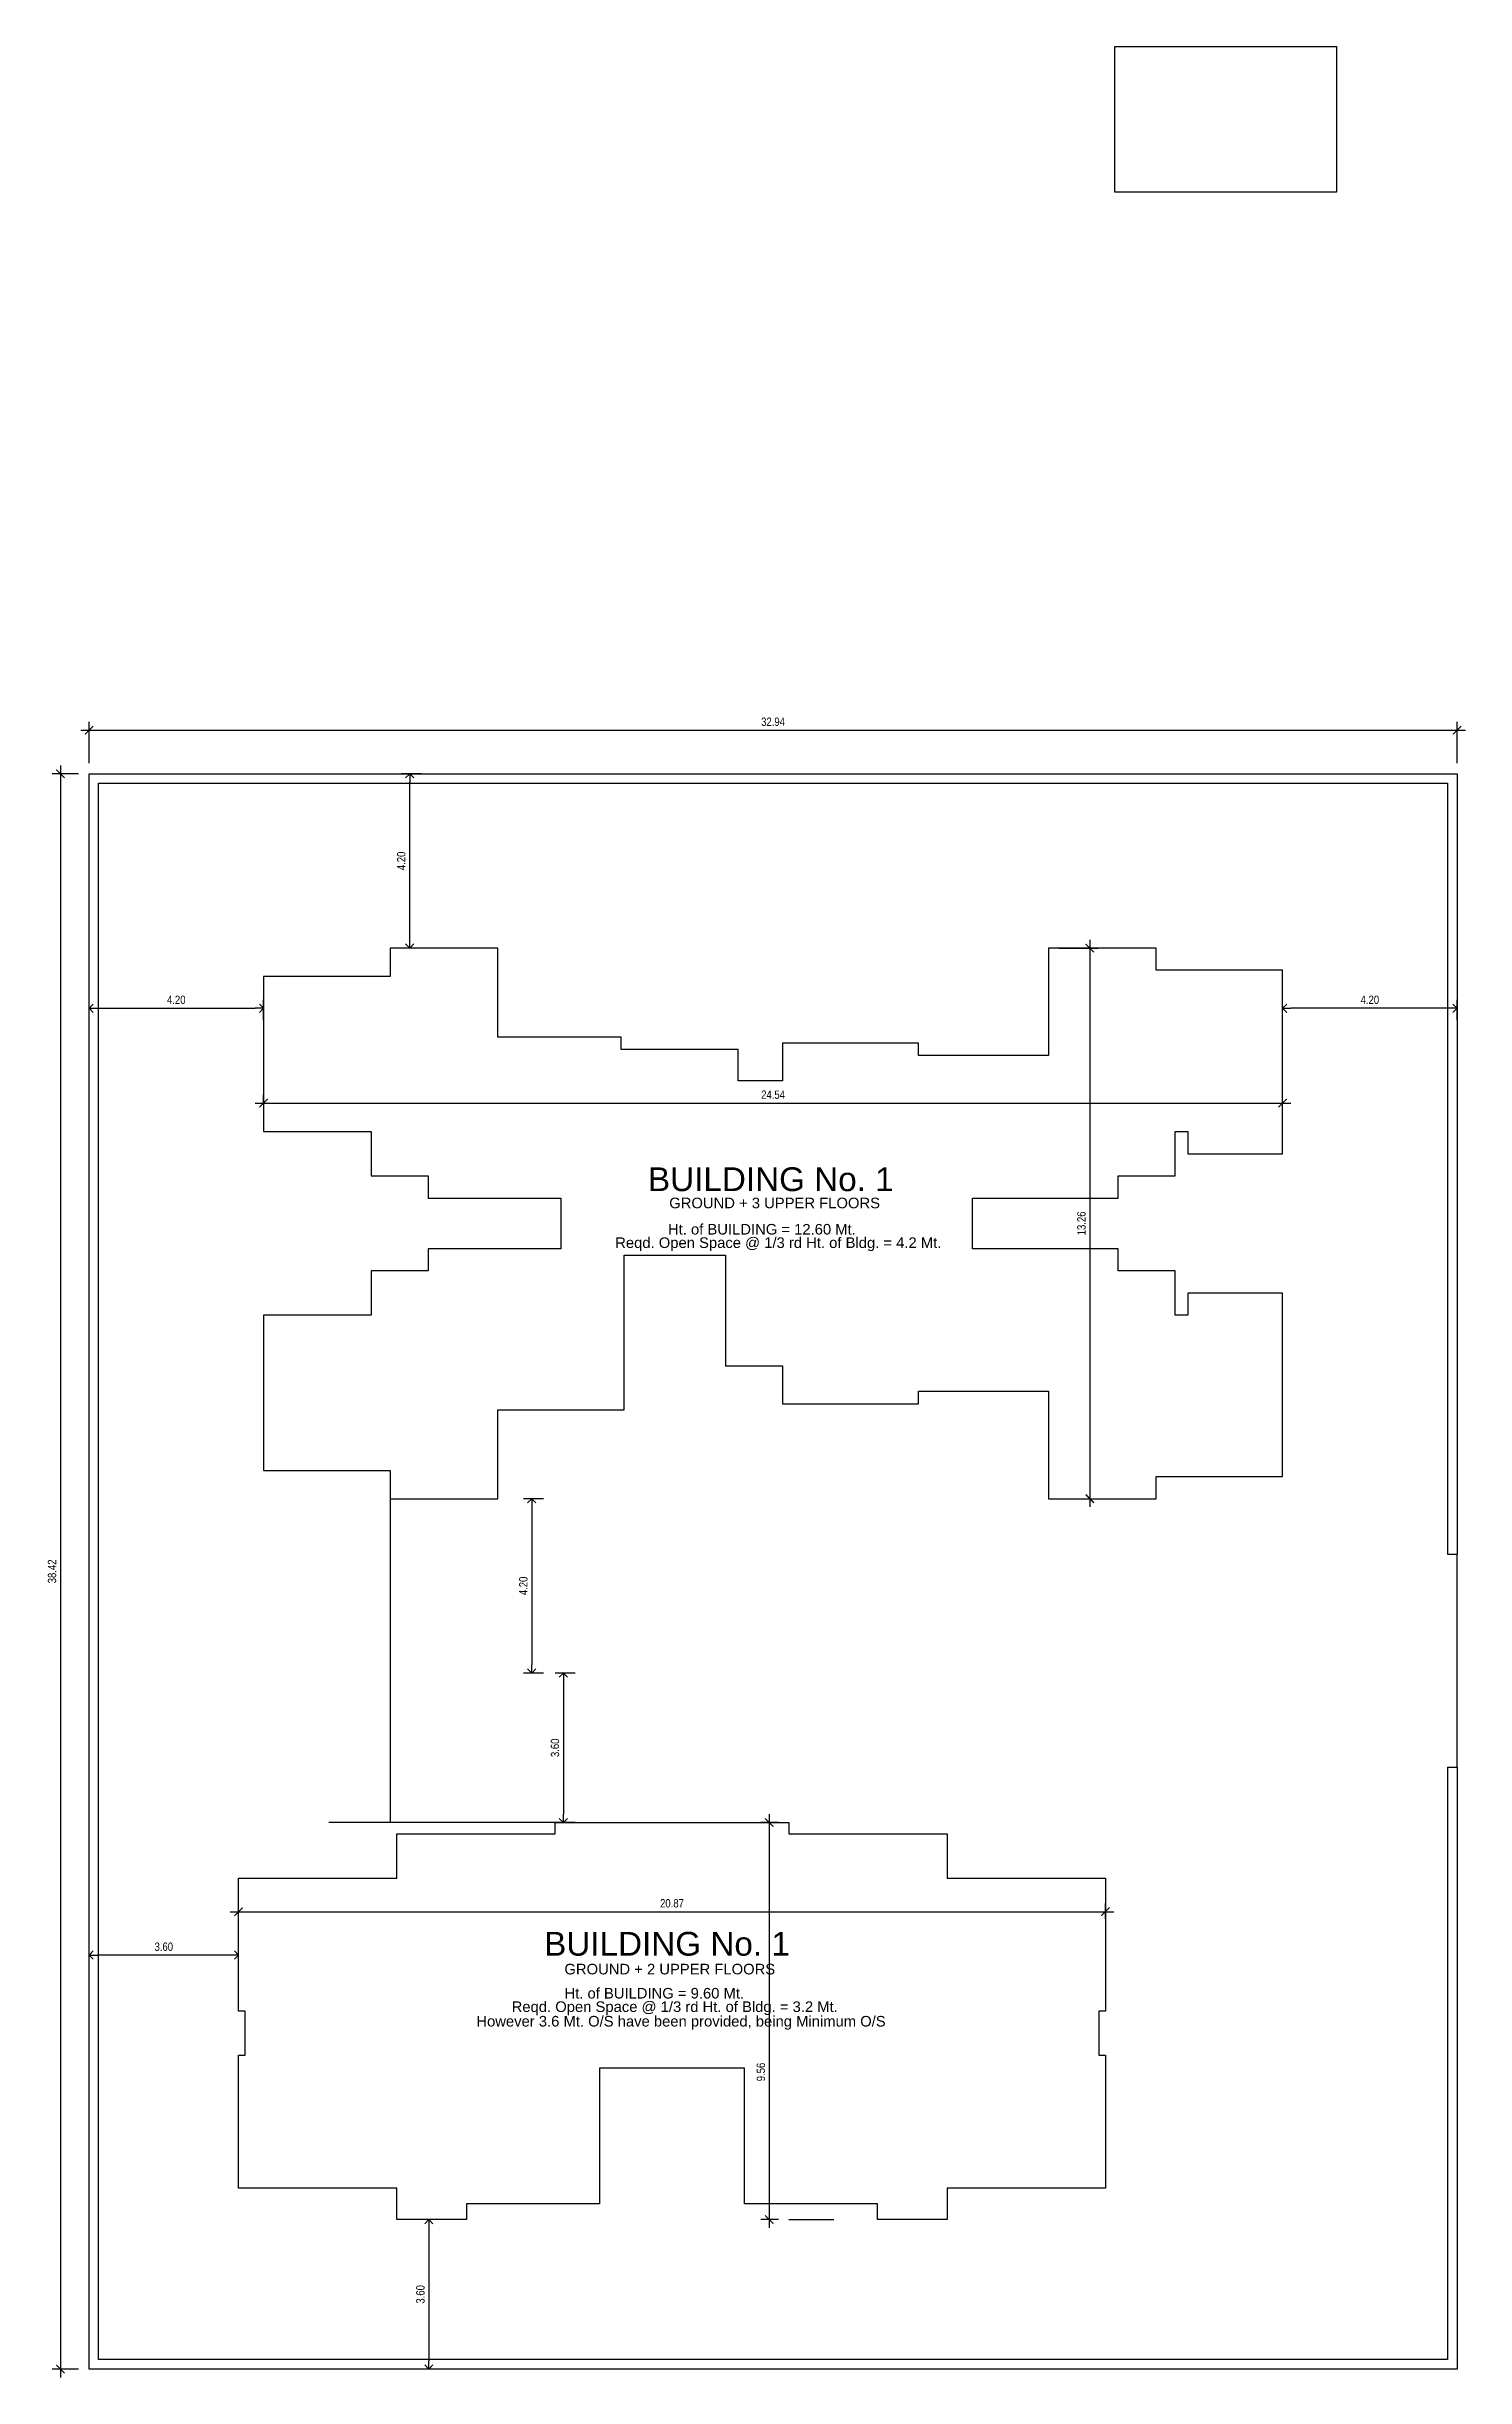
# Model space of a CAD drawing. Header units: metres. Extents: x -1441 to -394, y -133 to 518.
# Drawn here: x -995.3 to -961.2, y -111.3 to -55.2 of the extents above; entities that cross this region are included whole.
import ezdxf

# ---------------------------------------------------------------- set-up
doc = ezdxf.new("R2010")
doc.units = ezdxf.units.M
doc.header["$LTSCALE"] = 25.4
doc.header["$PDMODE"] = 3
doc.layers.get('0').update_dxf_attribs({"linetype": 'CONTINUOUS'})
doc.layers.get('DEFPOINTS').update_dxf_attribs({"linetype": 'CONTINUOUS'})
doc.styles.get("Standard").update_dxf_attribs({"font": 'ARIALN.TTF'})
doc.styles.add('STYLE3', font='arial.ttf')
doc.dimstyles.get("Standard").update_dxf_attribs({"dimscale": 0, "dimtxt": 0.2, "dimasz": 0.2, "dimexe": 0.2, "dimexo": 0.25, "dimgap": 0.1, "dimtad": 1, "dimtoh": 1, "dimzin": 0, "dimdsep": 46, "dimtxsty": 'Standard', "dimblk1": 'ARCHTICK', "dimblk2": 'ARCHTICK', "dimsah": 1, "dimcen": 0, "dimdle": 0.2, "dimclrd": 8, "dimclre": 8, "dimclrt": 3, "dimadec": 0, "dimazin": 0, "dimtfac": 1, "dimtmove": 0, "dimatfit": 3, "dimldrblk": 'ARCHTICK', "dimfxl": 25.4, "dimfrac": 1, "dimtolj": 1, "dimtzin": 0, "dimarcsym": 0})

msp = doc.modelspace()

# ---------------------------------------------------------------- texts
at = {"color": 7, "style": 'STYLE3'}
for p in [(-980.834, -82.776), (-983.334, -101.188)]:
    msp.add_text('BUILDING No. 1', height=0.57292, dxfattribs=at).set_placement(p)
at = {"color": 146, "style": 'STYLE3'}
for s, p in [('GROUND + 3 UPPER FLOORS', (-980.322, -83.189)), ('Ht. of BUILDING = 12.60 Mt.', (-980.352, -83.822)), ('Reqd. Open Space @ 1/3 rd Ht. of Bldg. = 4.2 Mt.', (-981.623, -84.145)), ('GROUND + 2 UPPER FLOORS', (-982.846, -101.639)), ('Ht. of BUILDING = 9.60 Mt.', (-982.844, -102.22)), ('However 3.6 Mt. O/S have been provided, being Minimum O/S', (-984.966, -102.894)), ('Reqd. Open Space @ 1/3 rd Ht. of Bldg. = 3.2 Mt.', (-984.116, -102.544))]:
    msp.add_text(s, height=0.25489, dxfattribs=at).set_placement(p)

# ---------------------------------------------------------------- blocks, each defined once
blk = doc.blocks.new('_ARCHTICK')
at = {"color": 0, "linetype": 'ByBlock', "const_width": 0.15}
blk.add_lwpolyline([(-0.5, -0.5), (0.5, 0.5)], dxfattribs=at)
blk = doc.blocks.new('*D121')
at = {"color": 8, "lineweight": -2, "transparency": 16777216}
for p, q in [((-990.891, -100.129), (-969.621, -100.129)), ((-990.691, -100.303), (-990.691, -99.929)), ((-969.821, -100.303), (-969.821, -99.929))]:
    blk.add_line(p, q, dxfattribs=at)
at = {"layer": 'DEFPOINTS', "color": 0, "transparency": 16777216}
for p in [(-969.821, -100.129), (-990.691, -100.553), (-969.821, -100.553)]:
    blk.add_point(p, dxfattribs=at)
at = {"color": 8, "lineweight": -2, "transparency": 16777216, "xscale": 0.2, "yscale": 0.2, "zscale": 0.2, "rotation": 180}
blk.add_blockref('_ARCHTICK', (-990.691, -100.129), dxfattribs=at)
at = {"color": 8, "lineweight": -2, "transparency": 16777216, "xscale": 0.2, "yscale": 0.2, "zscale": 0.2}
blk.add_blockref('_ARCHTICK', (-969.821, -100.129), dxfattribs=at)
at = {"color": 5, "transparency": 16777216, "insert": (-980.256, -99.927), "char_height": 0.2, "attachment_point": 5}
blk.add_mtext('\\A1;20.87', dxfattribs=at)
blk = doc.blocks.new('*D122')
at = {"color": 8, "lineweight": -2, "transparency": 16777216}
for p, q in [((-994.491, -71.677), (-961.154, -71.677)), ((-994.291, -72.474), (-994.291, -71.477)), ((-961.354, -72.474), (-961.354, -71.477))]:
    blk.add_line(p, q, dxfattribs=at)
at = {"layer": 'DEFPOINTS', "color": 0, "transparency": 16777216}
for p in [(-961.354, -71.677), (-994.291, -72.724), (-961.354, -72.724)]:
    blk.add_point(p, dxfattribs=at)
at = {"color": 8, "lineweight": -2, "transparency": 16777216, "xscale": 0.2, "yscale": 0.2, "zscale": 0.2, "rotation": 180}
blk.add_blockref('_ARCHTICK', (-994.291, -71.677), dxfattribs=at)
at = {"color": 8, "lineweight": -2, "transparency": 16777216, "xscale": 0.2, "yscale": 0.2, "zscale": 0.2}
blk.add_blockref('_ARCHTICK', (-961.354, -71.677), dxfattribs=at)
at = {"color": 3, "transparency": 16777216, "insert": (-977.822, -71.474), "char_height": 0.2, "attachment_point": 5}
blk.add_mtext('\\A1;32.94', dxfattribs=at)
blk = doc.blocks.new('_Open90')
at = {"color": 0, "linetype": 'ByBlock', "lineweight": -2}
for p, q in [((0, 0), (-1, 0)), ((-0.5, 0.5), (0, 0)), ((0, 0), (-0.5, -0.5))]:
    blk.add_line(p, q, dxfattribs=at)
blk = doc.blocks.new('*D123')
at = {"color": 8, "lineweight": -2, "transparency": 16777216}
for p, q in [((-986.285, -72.724), (-986.771, -72.724)), ((-986.571, -76.724), (-986.571, -72.924)), ((-986.285, -76.924), (-986.771, -76.924))]:
    blk.add_line(p, q, dxfattribs=at)
at = {"layer": 'DEFPOINTS', "color": 0, "transparency": 16777216}
for p in [(-986.571, -72.724), (-986.035, -72.724), (-986.035, -76.924)]:
    blk.add_point(p, dxfattribs=at)
at = {"color": 8, "lineweight": -2, "transparency": 16777216, "xscale": 0.2, "yscale": 0.2, "zscale": 0.2}
for p, rotation in [((-986.571, -72.724), 90), ((-986.571, -76.924), 270)]:
    blk.add_blockref('_Open90', p, dxfattribs=dict(at, rotation=rotation))
at = {"color": 3, "transparency": 16777216, "insert": (-986.773, -74.824), "char_height": 0.2, "attachment_point": 5, "rotation": 90}
blk.add_mtext('\\A1;4.20', dxfattribs=at)
blk = doc.blocks.new('*D124')
at = {"color": 8, "lineweight": -2, "transparency": 16777216}
for p, q in [((-994.291, -78.658), (-994.291, -78.172)), ((-994.091, -78.372), (-990.291, -78.372)), ((-990.091, -78.658), (-990.091, -78.172))]:
    blk.add_line(p, q, dxfattribs=at)
at = {"layer": 'DEFPOINTS', "color": 0, "transparency": 16777216}
for p in [(-990.091, -78.372), (-994.291, -78.908), (-990.091, -78.908)]:
    blk.add_point(p, dxfattribs=at)
at = {"color": 8, "lineweight": -2, "transparency": 16777216, "xscale": 0.2, "yscale": 0.2, "zscale": 0.2, "rotation": 180}
blk.add_blockref('_Open90', (-994.291, -78.372), dxfattribs=at)
at = {"color": 8, "lineweight": -2, "transparency": 16777216, "xscale": 0.2, "yscale": 0.2, "zscale": 0.2}
blk.add_blockref('_Open90', (-990.091, -78.372), dxfattribs=at)
at = {"color": 3, "transparency": 16777216, "insert": (-992.191, -78.17), "char_height": 0.2, "attachment_point": 5}
blk.add_mtext('\\A1;4.20', dxfattribs=at)
blk = doc.blocks.new('*D125')
at = {"color": 8, "lineweight": -2, "transparency": 16777216}
for p, q in [((-965.554, -78.658), (-965.554, -78.172)), ((-961.554, -78.372), (-965.354, -78.372)), ((-961.354, -78.658), (-961.354, -78.172))]:
    blk.add_line(p, q, dxfattribs=at)
at = {"layer": 'DEFPOINTS', "color": 0, "transparency": 16777216}
for p in [(-965.554, -78.372), (-965.554, -78.908), (-961.354, -78.908)]:
    blk.add_point(p, dxfattribs=at)
at = {"color": 8, "lineweight": -2, "transparency": 16777216, "xscale": 0.2, "yscale": 0.2, "zscale": 0.2, "rotation": 180}
blk.add_blockref('_Open90', (-965.554, -78.372), dxfattribs=at)
at = {"color": 8, "lineweight": -2, "transparency": 16777216, "xscale": 0.2, "yscale": 0.2, "zscale": 0.2}
blk.add_blockref('_Open90', (-961.354, -78.372), dxfattribs=at)
at = {"color": 3, "transparency": 16777216, "insert": (-963.454, -78.17), "char_height": 0.2, "attachment_point": 5}
blk.add_mtext('\\A1;4.20', dxfattribs=at)
blk = doc.blocks.new('*D126')
at = {"color": 8, "lineweight": -2, "transparency": 16777216}
for p, q in [((-983.346, -90.183), (-983.832, -90.183)), ((-983.632, -90.383), (-983.632, -94.183)), ((-983.346, -94.383), (-983.832, -94.383))]:
    blk.add_line(p, q, dxfattribs=at)
at = {"layer": 'DEFPOINTS', "color": 0, "transparency": 16777216}
for p in [(-983.096, -90.183), (-983.632, -94.383), (-983.096, -94.383)]:
    blk.add_point(p, dxfattribs=at)
at = {"color": 8, "lineweight": -2, "transparency": 16777216, "xscale": 0.2, "yscale": 0.2, "zscale": 0.2}
for p, rotation in [((-983.632, -90.183), 90), ((-983.632, -94.383), 270)]:
    blk.add_blockref('_Open90', p, dxfattribs=dict(at, rotation=rotation))
at = {"color": 3, "transparency": 16777216, "insert": (-983.834, -92.283), "char_height": 0.2, "attachment_point": 5, "rotation": 90}
blk.add_mtext('\\A1;4.20', dxfattribs=at)
blk = doc.blocks.new('*D127')
at = {"color": 8, "lineweight": -2, "transparency": 16777216}
for p, q in [((-990.291, -80.657), (-965.354, -80.657)), ((-990.091, -80.677), (-990.091, -80.457)), ((-965.554, -81.21), (-965.554, -80.457))]:
    blk.add_line(p, q, dxfattribs=at)
at = {"layer": 'DEFPOINTS', "color": 0, "transparency": 16777216}
for p in [(-965.554, -80.657), (-990.091, -80.927), (-965.554, -81.46)]:
    blk.add_point(p, dxfattribs=at)
at = {"color": 8, "lineweight": -2, "transparency": 16777216, "xscale": 0.2, "yscale": 0.2, "zscale": 0.2, "rotation": 180}
blk.add_blockref('_ARCHTICK', (-990.091, -80.657), dxfattribs=at)
at = {"color": 8, "lineweight": -2, "transparency": 16777216, "xscale": 0.2, "yscale": 0.2, "zscale": 0.2}
blk.add_blockref('_ARCHTICK', (-965.554, -80.657), dxfattribs=at)
at = {"color": 3, "transparency": 16777216, "insert": (-977.822, -80.455), "char_height": 0.2, "attachment_point": 5}
blk.add_mtext('\\A1;24.54', dxfattribs=at)
blk = doc.blocks.new('*D128')
at = {"color": 8, "lineweight": -2, "transparency": 16777216}
for p, q in [((-982.585, -94.383), (-983.071, -94.383)), ((-982.871, -94.583), (-982.871, -97.783)), ((-982.585, -97.983), (-983.071, -97.983))]:
    blk.add_line(p, q, dxfattribs=at)
at = {"layer": 'DEFPOINTS', "color": 0, "transparency": 16777216}
for p in [(-982.335, -94.383), (-982.871, -97.983), (-982.335, -97.983)]:
    blk.add_point(p, dxfattribs=at)
at = {"color": 8, "lineweight": -2, "transparency": 16777216, "xscale": 0.2, "yscale": 0.2, "zscale": 0.2}
for p, rotation in [((-982.871, -94.383), 90), ((-982.871, -97.983), 270)]:
    blk.add_blockref('_Open90', p, dxfattribs=dict(at, rotation=rotation))
at = {"color": 3, "transparency": 16777216, "insert": (-983.073, -96.183), "char_height": 0.2, "attachment_point": 5, "rotation": 90}
blk.add_mtext('\\A1;3.60', dxfattribs=at)
blk = doc.blocks.new('*D129')
at = {"color": 8, "lineweight": -2, "transparency": 16777216}
for p, q in [((-994.291, -101.461), (-994.291, -100.975)), ((-990.691, -101.461), (-990.691, -100.975)), ((-990.891, -101.175), (-994.091, -101.175))]:
    blk.add_line(p, q, dxfattribs=at)
at = {"layer": 'DEFPOINTS', "color": 0, "transparency": 16777216}
for p in [(-994.291, -101.175), (-994.291, -101.711), (-990.691, -101.711)]:
    blk.add_point(p, dxfattribs=at)
at = {"color": 8, "lineweight": -2, "transparency": 16777216, "xscale": 0.2, "yscale": 0.2, "zscale": 0.2, "rotation": 180}
blk.add_blockref('_Open90', (-994.291, -101.175), dxfattribs=at)
at = {"color": 8, "lineweight": -2, "transparency": 16777216, "xscale": 0.2, "yscale": 0.2, "zscale": 0.2}
blk.add_blockref('_Open90', (-990.691, -101.175), dxfattribs=at)
at = {"color": 3, "transparency": 16777216, "insert": (-992.491, -100.973), "char_height": 0.2, "attachment_point": 5}
blk.add_mtext('\\A1;3.60', dxfattribs=at)
blk = doc.blocks.new('*D130')
at = {"color": 8, "lineweight": -2, "transparency": 16777216}
for p, q in [((-985.824, -107.544), (-986.31, -107.544)), ((-986.11, -107.744), (-986.11, -110.944)), ((-985.824, -111.144), (-986.31, -111.144))]:
    blk.add_line(p, q, dxfattribs=at)
at = {"layer": 'DEFPOINTS', "color": 0, "transparency": 16777216}
for p in [(-985.574, -107.544), (-986.11, -111.144), (-985.574, -111.144)]:
    blk.add_point(p, dxfattribs=at)
at = {"color": 8, "lineweight": -2, "transparency": 16777216, "xscale": 0.2, "yscale": 0.2, "zscale": 0.2}
for p, rotation in [((-986.11, -107.544), 90), ((-986.11, -111.144), 270)]:
    blk.add_blockref('_Open90', p, dxfattribs=dict(at, rotation=rotation))
at = {"color": 3, "transparency": 16777216, "insert": (-986.312, -109.344), "char_height": 0.2, "attachment_point": 5, "rotation": 90}
blk.add_mtext('\\A1;3.60', dxfattribs=at)
blk = doc.blocks.new('*D131')
at = {"color": 8, "lineweight": -2, "transparency": 16777216}
for p, q in [((-994.541, -72.724), (-995.179, -72.724)), ((-994.979, -72.524), (-994.979, -111.344)), ((-994.541, -111.144), (-995.179, -111.144))]:
    blk.add_line(p, q, dxfattribs=at)
at = {"layer": 'DEFPOINTS', "color": 0, "transparency": 16777216}
for p in [(-994.291, -72.724), (-994.979, -111.144), (-994.291, -111.144)]:
    blk.add_point(p, dxfattribs=at)
at = {"color": 8, "lineweight": -2, "transparency": 16777216, "xscale": 0.2, "yscale": 0.2, "zscale": 0.2}
for p, rotation in [((-994.979, -72.724), 90), ((-994.979, -111.144), 270)]:
    blk.add_blockref('_ARCHTICK', p, dxfattribs=dict(at, rotation=rotation))
at = {"color": 3, "transparency": 16777216, "insert": (-995.181, -91.934), "char_height": 0.2, "attachment_point": 5, "rotation": 90}
blk.add_mtext('\\A1;38.42', dxfattribs=at)
blk = doc.blocks.new('*D182')
at = {"color": 8, "lineweight": -2, "transparency": 16777216}
for p, q in [((-970.195, -76.724), (-970.195, -90.383)), ((-970.943, -76.924), (-969.995, -76.924)), ((-970.943, -90.183), (-969.995, -90.183))]:
    blk.add_line(p, q, dxfattribs=at)
at = {"layer": 'DEFPOINTS', "color": 0, "transparency": 16777216}
for p in [(-971.193, -76.924), (-971.193, -90.183), (-970.195, -90.183)]:
    blk.add_point(p, dxfattribs=at)
at = {"color": 8, "lineweight": -2, "transparency": 16777216, "xscale": 0.2, "yscale": 0.2, "zscale": 0.2}
for p, rotation in [((-970.195, -76.924), 90), ((-970.195, -90.183), 270)]:
    blk.add_blockref('_ARCHTICK', p, dxfattribs=dict(at, rotation=rotation))
at = {"color": 3, "transparency": 16777216, "insert": (-970.397, -83.553), "char_height": 0.2, "attachment_point": 5, "rotation": 90}
blk.add_mtext('\\A1;13.26', dxfattribs=at)
blk = doc.blocks.new('*D183')
at = {"color": 8, "lineweight": -2, "transparency": 16777216}
for p, q in [((-977.691, -97.983), (-978.113, -97.983)), ((-977.913, -97.783), (-977.913, -107.744)), ((-977.691, -107.544), (-978.113, -107.544))]:
    blk.add_line(p, q, dxfattribs=at)
at = {"layer": 'DEFPOINTS', "color": 0, "transparency": 16777216}
for p in [(-977.441, -97.983), (-977.913, -107.544), (-977.441, -107.544)]:
    blk.add_point(p, dxfattribs=at)
at = {"color": 8, "lineweight": -2, "transparency": 16777216, "xscale": 0.2, "yscale": 0.2, "zscale": 0.2}
for p, rotation in [((-977.913, -97.983), 90), ((-977.913, -107.544), 270)]:
    blk.add_blockref('_ARCHTICK', p, dxfattribs=dict(at, rotation=rotation))
at = {"color": 3, "transparency": 16777216, "insert": (-978.115, -103.99), "char_height": 0.2, "attachment_point": 5, "rotation": 90}
blk.add_mtext('\\A1;9.56', dxfattribs=at)

# ---------------------------------------------------------------- dimensions: what is measured, and where the dimension line sits
at = {"color": 8}
for base, p1, p2, text, override, picture, middle in [((-961.354, -71.677), (-994.291, -72.724), (-961.354, -72.724), '32.94', {"dimscale": 1}, '*D122', (-977.822, -71.474)), ((-990.091, -78.372), (-994.291, -78.908), (-990.091, -78.908), '4.20', {"dimscale": 1, "dimblk1": 'Open90', "dimblk2": 'Open90'}, '*D124', (-992.191, -78.17)), ((-965.554, -80.657), (-990.091, -80.927), (-965.554, -81.46), '24.54', {"dimscale": 1}, '*D127', (-977.822, -80.455))]:
    dim = msp.add_linear_dim(base=base, p1=p1, p2=p2, text=text, dimstyle='Standard', override=override, dxfattribs=at)
    dim.commit()
    dim.dimension.update_dxf_attribs({"geometry": picture, "text_midpoint": middle})
for base, p1, p2, angle, text, override, picture, middle in [((-994.979, -111.144), (-994.291, -72.724), (-994.291, -111.144), 90, '38.42', {"dimscale": 1}, '*D131', (-995.181, -91.934)), ((-986.571, -72.724), (-986.035, -76.924), (-986.035, -72.724), 90, '4.20', {"dimscale": 1, "dimblk1": 'Open90', "dimblk2": 'Open90'}, '*D123', (-986.773, -74.824)), ((-970.195, -90.183), (-971.193, -76.924), (-971.193, -90.183), 90, '13.26', {"dimscale": 1}, '*D182', (-970.397, -83.553)), ((-965.554, -78.372), (-961.354, -78.908), (-965.554, -78.908), 180, '4.20', {"dimscale": 1, "dimblk1": 'Open90', "dimblk2": 'Open90'}, '*D125', (-963.454, -78.17)), ((-983.632, -94.383), (-983.096, -90.183), (-983.096, -94.383), 270, '4.20', {"dimscale": 1, "dimblk1": 'Open90', "dimblk2": 'Open90'}, '*D126', (-983.834, -92.283)), ((-982.871, -97.983), (-982.335, -94.383), (-982.335, -97.983), 270, '3.60', {"dimscale": 1, "dimblk1": 'Open90', "dimblk2": 'Open90'}, '*D128', (-983.073, -96.183)), ((-994.291, -101.175), (-990.691, -101.711), (-994.291, -101.711), 180, '3.60', {"dimscale": 1, "dimblk1": 'Open90', "dimblk2": 'Open90'}, '*D129', (-992.491, -100.973)), ((-986.11, -111.144), (-985.574, -107.544), (-985.574, -111.144), 270, '3.60', {"dimscale": 1, "dimblk1": 'Open90', "dimblk2": 'Open90'}, '*D130', (-986.312, -109.344))]:
    dim = msp.add_linear_dim(base=base, p1=p1, p2=p2, angle=angle, text=text, dimstyle='Standard', override=override, dxfattribs=at)
    dim.commit()
    dim.dimension.update_dxf_attribs({"geometry": picture, "text_midpoint": middle})
dim = msp.add_linear_dim(base=(-977.913, -107.544), p1=(-977.441, -97.983), p2=(-977.441, -107.544), angle=90, text='9.56', dimstyle='Standard', override={"dimscale": 1}, dxfattribs=at)
dim.commit()
dim.dimension.update_dxf_attribs({"geometry": '*D183', "text_midpoint": (-977.913, -103.99), "dimtype": 160})
at = {"color": 7}
dim = msp.add_linear_dim(base=(-969.821, -100.129), p1=(-990.691, -100.553), p2=(-969.821, -100.553), dimstyle='Standard', override={"dimscale": 1, "dimclrt": 5}, dxfattribs=at)
dim.commit()
dim.dimension.update_dxf_attribs({"geometry": '*D121', "text_midpoint": (-980.256, -99.927)})

# ---------------------------------------------------------------- linework, layer by layer
at = {"color": 8}
for p, q in [((-987.043, -90.183), (-987.043, -97.983)), ((-961.354, -96.647), (-961.354, -91.518)), ((-983.071, -97.983), (-988.514, -97.983)), ((-977.441, -107.544), (-976.356, -107.544))]:
    msp.add_line(p, q, dxfattribs=at)
at = {"color": 7}
for p, q in [((-961.584, -91.518), (-961.354, -91.518)), ((-961.584, -96.647), (-961.354, -96.647))]:
    msp.add_line(p, q, dxfattribs=at)
at = {"color": 8}
msp.add_lwpolyline([(-969.593, -55.214), (-964.256, -55.214), (-964.256, -58.716), (-969.593, -58.716)], close=True, dxfattribs=at)
at = {"color": 7}
for points in [[(-961.354, -96.647), (-961.354, -111.144), (-994.291, -111.144), (-994.291, -72.724), (-961.354, -72.724), (-961.354, -91.518)], [(-961.584, -96.647), (-961.584, -110.914), (-994.061, -110.914), (-994.061, -72.954), (-961.584, -72.954), (-961.584, -91.518)]]:
    msp.add_lwpolyline(points, dxfattribs=at)
at = {"color": 26}
for points in [[(-978.965, -86.982), (-977.594, -86.982), (-977.594, -87.897), (-974.317, -87.897), (-974.317, -87.594), (-971.193, -87.594), (-971.193, -90.183), (-968.602, -90.183), (-968.602, -89.649), (-965.554, -89.649), (-965.554, -85.23), (-967.84, -85.23), (-967.84, -85.763), (-968.145, -85.763), (-968.145, -84.696), (-969.517, -84.696), (-969.517, -84.163), (-973.017, -84.163), (-973.017, -82.944), (-969.517, -82.944), (-969.517, -82.41), (-968.145, -82.41), (-968.145, -81.343), (-967.84, -81.343), (-967.84, -81.877), (-965.554, -81.877), (-965.554, -77.457), (-968.602, -77.457), (-968.602, -76.924), (-971.193, -76.924), (-971.193, -79.513), (-974.317, -79.513), (-974.317, -79.21), (-977.594, -79.21), (-977.594, -80.124), (-978.661, -80.124), (-978.661, -79.362), (-981.48, -79.362), (-981.48, -79.066), (-984.452, -79.066), (-984.452, -76.924), (-987.043, -76.924), (-987.043, -77.606), (-990.091, -77.606), (-990.091, -81.343), (-987.805, -81.343), (-987.805, -81.343), (-987.5, -81.343), (-987.5, -82.41), (-986.128, -82.41), (-986.128, -82.944), (-982.933, -82.944), (-982.933, -84.163), (-986.128, -84.163), (-986.128, -84.696), (-987.5, -84.696), (-987.5, -85.763), (-987.805, -85.763), (-987.805, -85.763), (-990.091, -85.763), (-990.091, -89.501), (-987.043, -89.501), (-987.043, -90.183), (-984.452, -90.183), (-984.452, -88.041), (-981.404, -88.041), (-981.404, -87.516), (-981.404, -87.516), (-981.404, -84.315), (-978.965, -84.315)], [(-969.821, -99.324), (-969.821, -102.524), (-969.981, -102.524), (-969.981, -103.584), (-969.821, -103.584), (-969.821, -106.784), (-973.631, -106.784), (-973.631, -107.544), (-975.311, -107.544), (-975.311, -107.164), (-978.511, -107.164), (-978.511, -103.894), (-982.001, -103.894), (-982.001, -107.164), (-985.201, -107.164), (-985.201, -107.544), (-986.881, -107.544), (-986.881, -106.784), (-990.691, -106.784), (-990.691, -103.584), (-990.531, -103.584), (-990.531, -102.524), (-990.691, -102.524), (-990.691, -99.324), (-986.881, -99.324), (-986.881, -98.254), (-983.071, -98.254), (-983.071, -97.983), (-977.441, -97.983), (-977.441, -98.254), (-973.631, -98.254), (-973.631, -99.324)]]:
    msp.add_lwpolyline(points, close=True, dxfattribs=at)

msp.set_redraw_order([(e.dxf.handle, doc.entitydb.next_handle()) for e in msp.query("TEXT MTEXT ATTDEF DIMENSION ARC_DIMENSION")])  # texts and dimensions are drawn at this point

doc.saveas('drawing.dxf')
